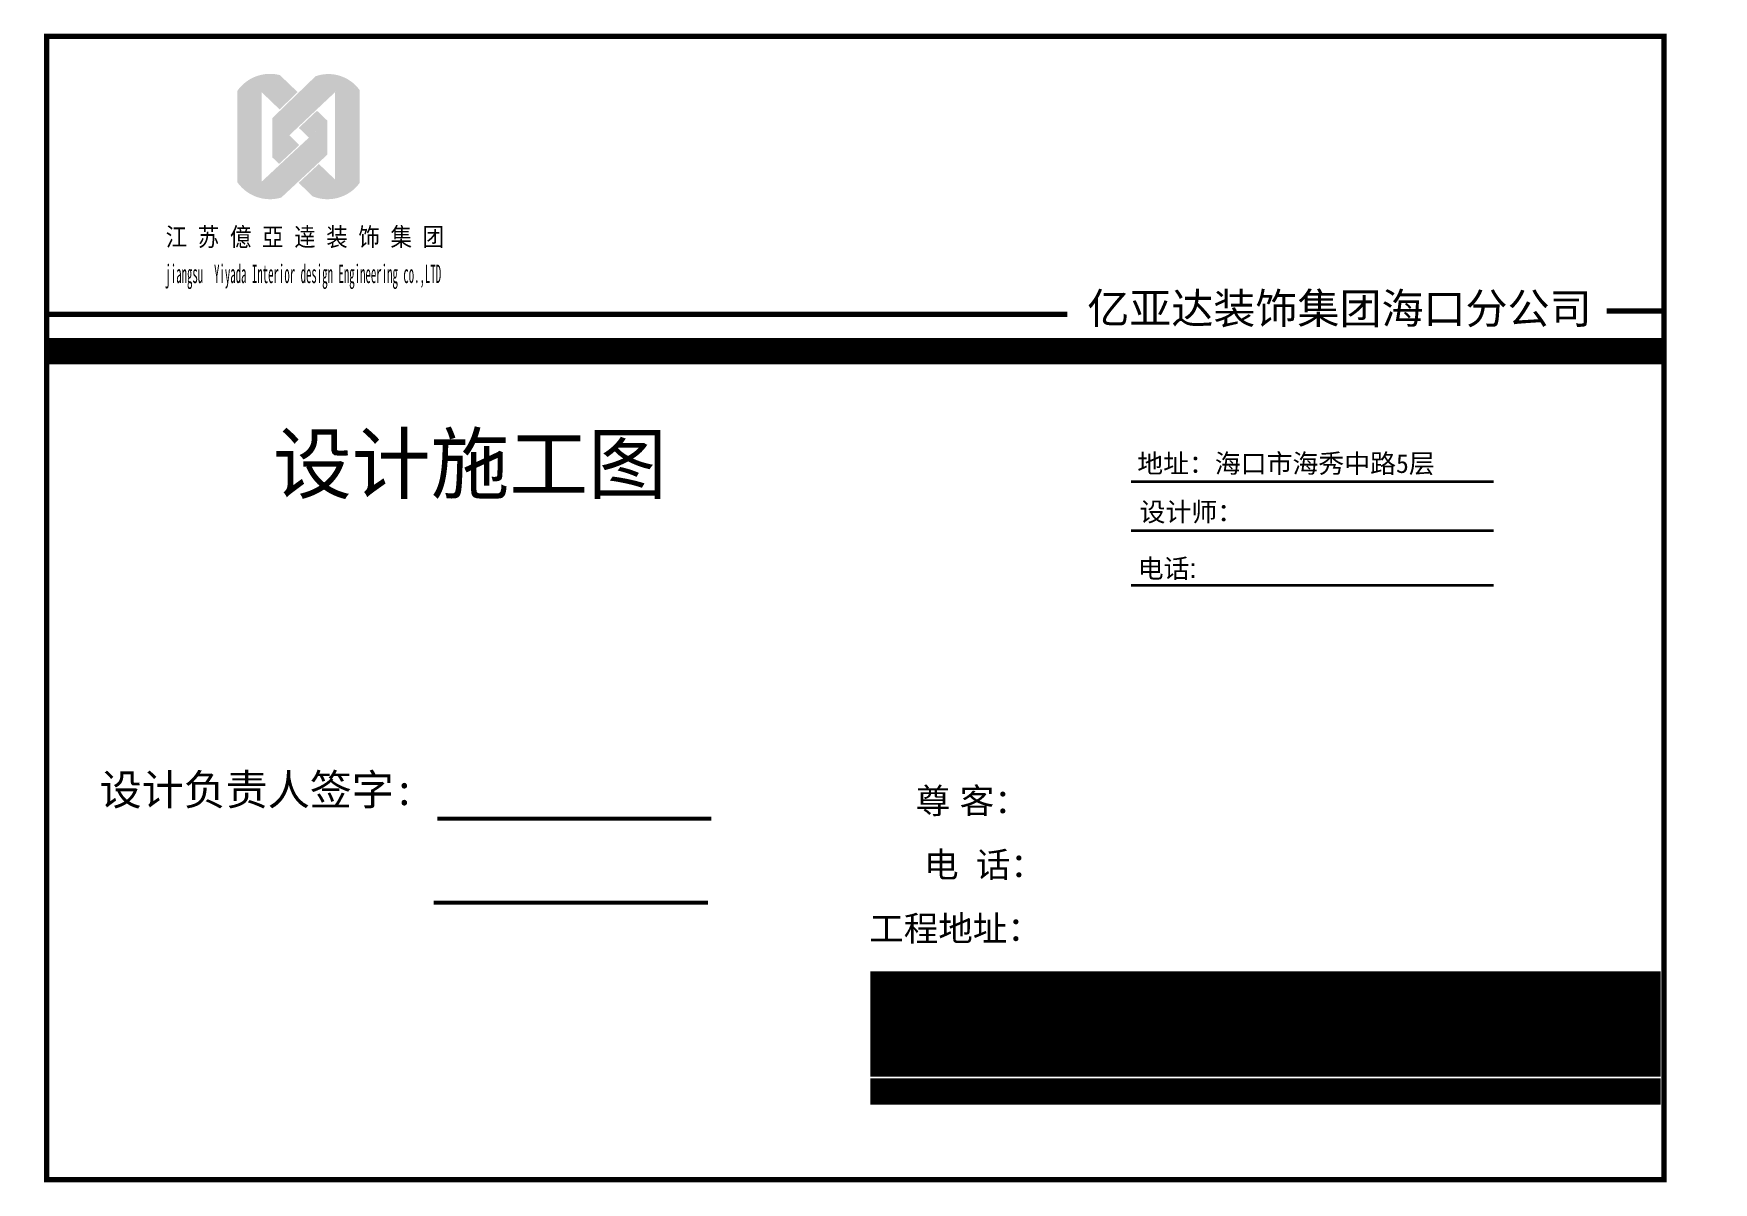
# Model space of a CAD drawing. Header units: millimetres. Extents: x 39175 to 431497, y 45587 to 68580.
# Drawn here: x 79056 to 109592, y 46627 to 67512 of the extents above; entities that cross this region are included whole.
import ezdxf

# ---------------------------------------------------------------- set-up
doc = ezdxf.new("R2010")
doc.units = ezdxf.units.MM
for name, color, linetype in [('0-02图框细线', 136, 'Continuous'), ('LAYER9', 9, 'Continuous'), ('MC', 8, 'Continuous'), ('TK', 1, 'Continuous')]:
    doc.layers.add(name, color=color, linetype=linetype)
doc.styles.add('H1', font='')
doc.styles.get("Standard").update_dxf_attribs({"font": ''})
doc.styles.add('任我行', font='JDFSCHANG.TTF', dxfattribs={"height": 150})
doc.styles.add('宋体', font='')
doc.styles.get('H1').set_extended_font_data('SimSun')
doc.styles.get('Standard').set_extended_font_data('NSimSun')
doc.styles.get('宋体').set_extended_font_data('SimSun')

msp = doc.modelspace()

# ---------------------------------------------------------------- texts
at = {"color": 4, "insert": (102793.5, 62795.9), "char_height": 560, "width": 14677.886, "attachment_point": 2, "style": '宋体'}
msp.add_mtext('\\pi-974.68,l974.68,t974.68;亿亚达装饰集团海口分公司', dxfattribs=at)
at = {"color": 3, "ltscale": 100, "insert": (83408.6, 60217.8), "char_height": 1050, "width": 8969.7, "attachment_point": 1}
msp.add_mtext('{\\fSimHei|b0|i0|c134|p49;设计施工图}', dxfattribs=at)
at = {"insert": (80257.1, 54046.1), "char_height": 560, "width": 6627.275, "attachment_point": 1}
msp.add_mtext('{\\fSimSun|b0|i0|c134|p2;\\C4;设计负责人签字\\fNSimSun|b0|i0|c134|p49;:}', dxfattribs=at)
at = {"layer": 'MC', "color": 4, "width": 7834.368, "attachment_point": 1, "style": '任我行'}
for s, insert, char_height in [('\\pi-553.9,l553.9,t553.9;{\\fSimSun|b0|i0|c134|p2;地址：海口市海秀中路\\fSimHei|b0|i0|c134|p49;5\\fSimSun|b0|i0|c134|p2;层}', (99118.6, 59869.1), 344.7332), ('\\pi-480,l480,t480;{\\fSimSun|b0|i0|c134|p2;设计师：}', (99160.9, 58989), 344.733), ('\\pi-415.4,l415.4,t415.4;{\\fSimSun|b0|i0|c134|p2;\\H1.333x;电话\\f经典长宋繁|b0|i0|c134|p49;:}  {\\fSimSun|b0|i0|c134|p2; }', (99126.9, 57961.2), 258.5499), ('\\pi-738.6,l738.6,t738.6;{\\fSimSun|b0|i0|c134|p2;尊} {\\fSimSun|b0|i0|c134|p2;客：}', (95092.6, 53794.6), 459.644), ('\\pi-738.6,l738.6,t738.6;{\\fSimSun|b0|i0|c134|p2;电 话：}', (95243.7, 52633), 459.644), ('\\pi-738.5,l738.5,t738.5;{\\fSimSun|b0|i0|c134|p2;工程地址：}', (94247.7, 51473), 459.644)]:
    msp.add_mtext(s, dxfattribs=dict(at, insert=insert, char_height=char_height))
at = {"layer": 'TK', "color": 150, "style": 'H1'}
for s, width, p in [('江 苏 億 亞 逹 装 饰 集 团', 0.85, (81457.3, 63648.6)), ('jiangsu  Yiyada Interior design Engineering co.,LTD', 0.43, (81451.9, 62976.7))]:
    msp.add_text(s, height=336, dxfattribs=dict(at, width=width)).set_placement(p)

# ---------------------------------------------------------------- hatches: boundary and pattern name
h = msp.add_hatch(color=7)
h.set_gradient(color1=(255, 241, 220), color2=(255, 110, 0), rotation=45, tint=1, name='HEMISPHERICAL')
h.paths.add_polyline_path([(82758.3, 66469), (82758.3, 66447.5, -0.16489), (83200.8, 66447.5), (83528.6, 66132.8), (83855, 66448.9), (83533.1, 66757.9, 0.3131734)])
h = msp.add_hatch(color=16)
h.set_gradient(color1=(127, 0, 0), color2=(204, 0, 0), rotation=135, tint=1, name='INVHEMISPHERICAL')
h.paths.add_polyline_path([(83394.4, 65974.6), (83705.6, 65663.6), (84538.8, 66449.7, -0.3370418), (84984.8, 66483.1, 0.3337101), (84182, 66737.1)])
h = msp.add_hatch(color=20)
h.set_gradient(color1=(255, 63, 0), color2=(253, 236, 196), tint=1, name='HEMISPHERICAL')
h.paths.add_polyline_path([(82758.3, 64812.5, 0.3225612), (83557, 64530.1, -0.1677561), (83200.8, 64819.9), (83200.8, 66447.5, 0.16489), (82758.3, 66447.5)])
h = msp.add_hatch(color=1)
h.set_gradient(color1=(255, 0, 0), color2=(255, 127, 0), tint=1, name='INVHEMISPHERICAL')
h.paths.add_polyline_path([(84984.8, 66482.9, 0.3396012), (84536.3, 66447.4), (84536.3, 64858.5, -0.3188086), (84129, 64553.3, 0.3432185), (84984.8, 64798.8)])
h = msp.add_hatch(color=18)
h.set_gradient(color1=(76, 0, 0), color2=(127, 0, 0), rotation=45, tint=1, name='CURVED')
h.paths.add_polyline_path([(83394.4, 65974.6), (83394.4, 65263.3), (83518.3, 65143.6), (83884.5, 65484.8)])
h = msp.add_hatch(color=11)
h.set_gradient(color1=(254, 140, 88), color2=(97, 0, 2), rotation=45, tint=1, name='HEMISPHERICAL')
h.paths.add_polyline_path([(83877.5, 65797.8), (84061.1, 65621.5), (84393.9, 65931.5), (84208.2, 66109.8)])
h = msp.add_hatch(color=20)
h.set_gradient(color1=(255, 63, 0), color2=(253, 236, 196), rotation=45, tint=1)
h.paths.add_polyline_path([(83200.8, 64819.9, 0.1677561), (83557, 64530.1), (84393.9, 65309.9), (84393.9, 65931.5)])
h = msp.add_hatch(color=16)
h.set_gradient(color1=(127, 0, 0), color2=(204, 0, 0), rotation=45, tint=1, name='CURVED')
h.paths.add_polyline_path([(84536.3, 64858.5), (84242.3, 65140.8), (83875.1, 64798.7), (84129, 64553.3, 0.3188086)])

# ---------------------------------------------------------------- linework, layer by layer
at = {"layer": '0-02图框细线', "color": 3, "ltscale": 0.8, "const_width": 70}
for points in [[(86394.9, 53237.9), (91378.6, 53237.9)], [(86331.3, 51713.9), (91315, 51713.9)]]:
    msp.add_lwpolyline(points, dxfattribs=at)
at = {"layer": 'LAYER9', "color": 0, "const_width": 95.7}
msp.add_lwpolyline([(79295.2, 46674.4), (79295.2, 67464.4), (108695.2, 67464.4), (108695.2, 46674.4)], close=True, dxfattribs=at)
at = {"layer": 'LAYER9', "color": 1, "const_width": 95.7}
for points in [[(79295.2, 62408.4), (97847.9, 62408.4)], [(107652.4, 62468), (108695.2, 62468)]]:
    msp.add_lwpolyline(points, dxfattribs=at)
at = {"layer": 'LAYER9', "color": 2, "const_width": 478.3}
msp.add_lwpolyline([(79295.2, 61741.4), (108695.2, 61741.4)], dxfattribs=at)
at = {"layer": 'MC', "color": 3, "const_width": 47.4}
for points in [[(99004.8, 59364.5), (105598.5, 59364.5)], [(99004.8, 58474.4), (105598.5, 58474.4)], [(99004.8, 57481.7), (105598.5, 57481.7)]]:
    msp.add_lwpolyline(points, dxfattribs=at)
at = {"layer": 'MC', "color": 250, "const_width": 1915}
msp.add_lwpolyline([(94266.8, 49505.7), (108634.1, 49505.7)], dxfattribs=at)
at = {"layer": 'MC', "color": 8, "const_width": 478.3}
msp.add_lwpolyline([(94266.8, 48280.3), (108634.1, 48280.3)], dxfattribs=at)

msp.set_redraw_order([(e.dxf.handle, doc.entitydb.next_handle()) for e in msp.query("TEXT MTEXT ATTDEF DIMENSION ARC_DIMENSION")])  # texts and dimensions are drawn at this point

doc.saveas('drawing.dxf')
